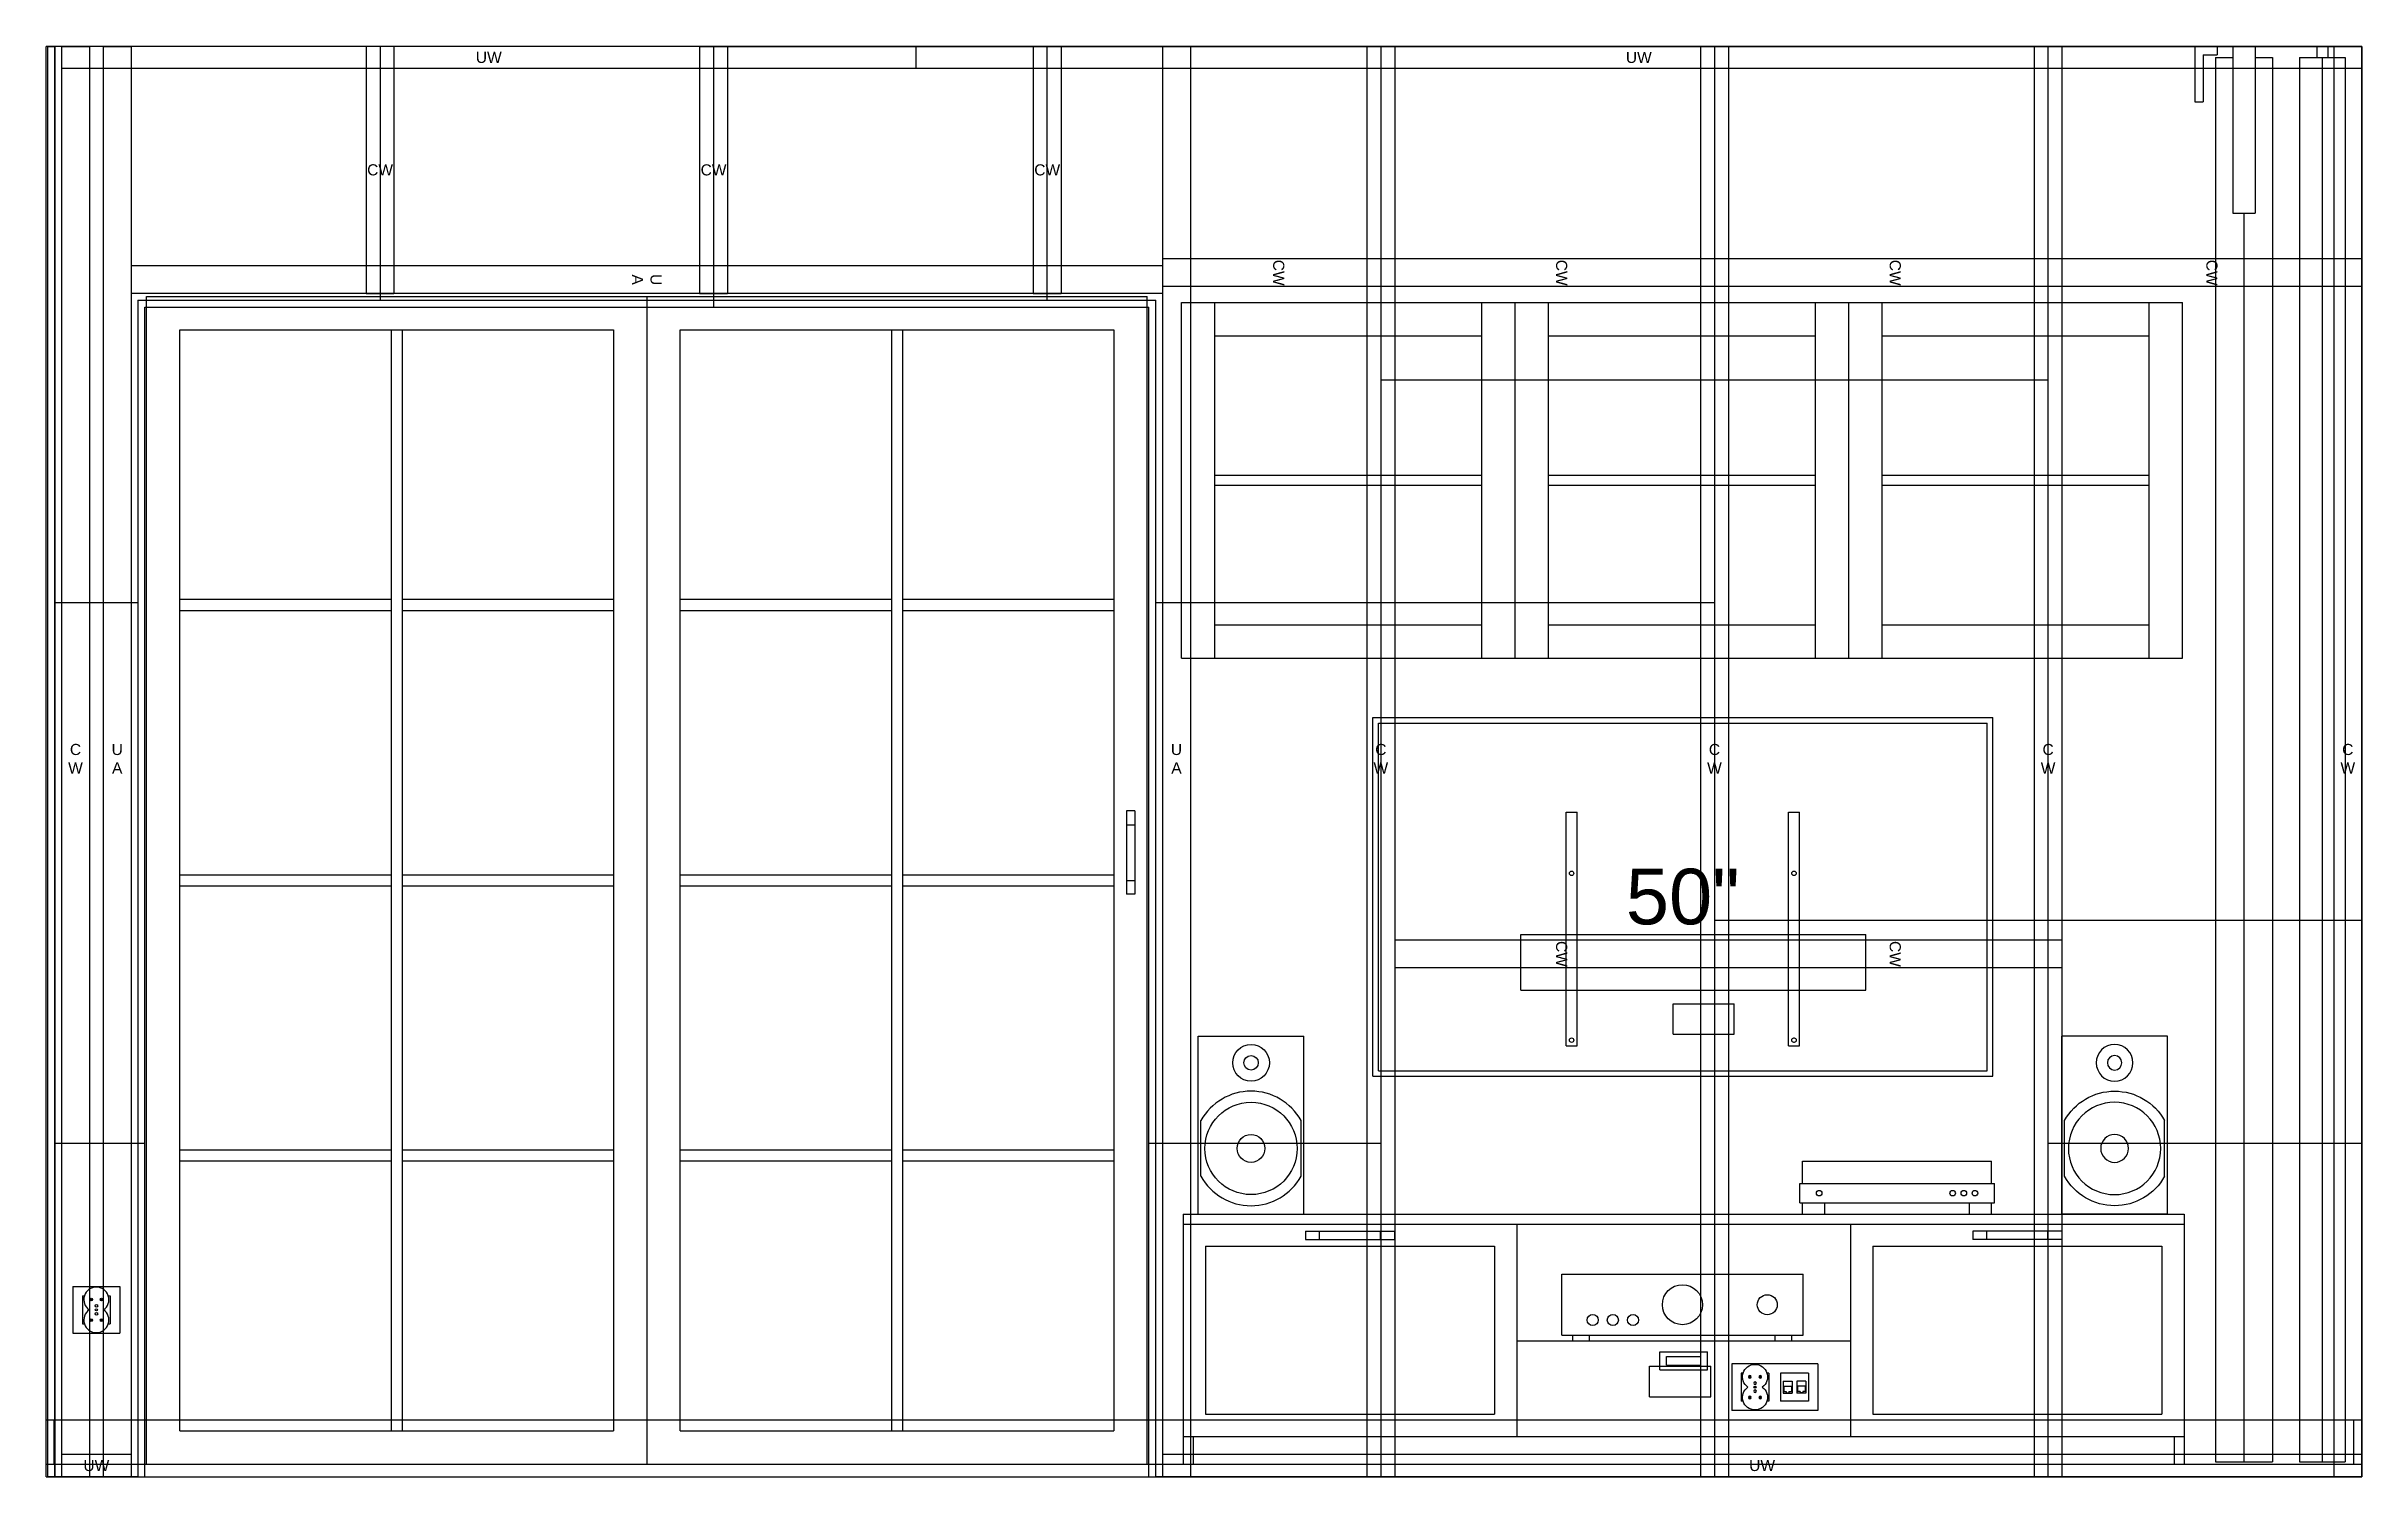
# Model space of a CAD drawing. Header units: millimetres. Extents: x 863 to 5283, y 810 to 2397.
# Drawn here: x 4008 to 4424.4, y 809.9 to 1067.1 of the extents above; entities that cross this region are included whole.
import ezdxf

# ---------------------------------------------------------------- set-up
doc = ezdxf.new("R2010")
doc.units = ezdxf.units.MM
for name, color, linetype in [('Drzwi', 34, 'Continuous'), ('Elektryka - obudowy', 253, 'Continuous'), ('GK - OSB', 40, 'Continuous'), ('GK - płyta', 104, 'Continuous'), ('GK - rama', 170, 'Continuous'), ('Listwy', 9, 'Continuous'), ('Meble', 42, 'Continuous'), ('Panele', 44, 'Continuous'), ('Urządzenia', 183, 'Continuous'), ('Zasłony', 9, 'Continuous'), ('Ściany', 7, 'Continuous')]:
    doc.layers.add(name, color=color, linetype=linetype)

# ---------------------------------------------------------------- blocks, each defined once
blk = doc.blocks.new('Z$W@#20959')
for p, q in [((0, 0), (0, 32)), ((0, 32), (19, 32)), ((19, 0), (19, 32)), ((0.5, 6.79), (0.5, 16.81)), ((18.5, 6.79), (18.5, 16.81)), ((0, 0), (19, 0))]:
    blk.add_line(p, q)
for centre, radius in [((9.5, 27.2), 3.3), ((9.5, 27.2), 1.3), ((9.5, 11.8), 8.3), ((9.5, 11.8), 2.5)]:
    blk.add_circle(centre, radius)
for start, end in [(29.0983, 150.9017), (209.0983, 330.9017)]:
    blk.add_arc((9.5, 11.8), 10.3, start, end)
blk = doc.blocks.new('Z$W@#7816')
for p, q in [((0, 1), (0, 12)), ((0, 12), (43.4, 12)), ((43.4, 1), (43.4, 12)), ((0, 1), (43.4, 1)), ((2, 0), (2, 1)), ((2, 0), (5, 0)), ((5, 0), (5, 1)), ((38.4, 0), (38.4, 1)), ((38.4, 0), (41.4, 0)), ((41.4, 0), (41.4, 1))]:
    blk.add_line(p, q)
for centre, radius in [((21.7, 6.5), 3.6), ((5.57, 3.75), 1), ((9.19, 3.75), 1), ((12.82, 3.75), 1), ((36.96, 6.5), 1.8)]:
    blk.add_circle(centre, radius)
blk = doc.blocks.new('Z$W@#479')
for p, q in [((0.5, 9.5), (34.5, 9.5)), ((0.5, 5.5), (0.5, 9.5)), ((34.5, 5.5), (34.5, 9.5)), ((0, 2), (0, 5.5)), ((0, 5.5), (35, 5.5)), ((35, 2), (35, 5.5)), ((0, 2), (35, 2)), ((0.5, 0), (0.5, 2)), ((0.5, 0), (4.5, 0)), ((4.5, 0), (4.5, 2)), ((30.5, 0), (30.5, 2)), ((30.5, 0), (34.5, 0)), ((34.5, 0), (34.5, 2))]:
    blk.add_line(p, q)
for centre in [(3.5, 3.75), (27.5, 3.75), (29.5, 3.75), (31.5, 3.75)]:
    blk.add_circle(centre, 0.5)
blk = doc.blocks.new('Z$W@#31386')
for p, q in [((0, 0), (0, 64.5)), ((0, 64.5), (111.5, 64.5)), ((1, 1), (1, 63.5)), ((1, 63.5), (110.5, 63.5)), ((110.5, 1), (110.5, 63.5)), ((111.5, 0), (111.5, 64.5)), ((0, 0), (111.5, 0)), ((1, 1), (110.5, 1))]:
    blk.add_line(p, q)
for centre in [(35.75, 36.5), (75.75, 36.5), (35.75, 6.5), (75.75, 6.5)]:
    blk.add_circle(centre, 0.4)
at = {"insert": (55.75, 32.25), "char_height": 10, "width": 109.5, "attachment_point": 5}
blk.add_mtext('{\\fArial|b0|i0|c238|p0;50"}', dxfattribs=at)
blk = doc.blocks.new('Z$W@#29358')
for p, q in [((0, 0), (0, 42)), ((0, 42), (2, 42)), ((2, 0), (2, 42)), ((0, 0), (2, 0))]:
    blk.add_line(p, q)
for centre in [(1, 31), (1, 1)]:
    blk.add_circle(centre, 0.4)
blk = doc.blocks.new('Z$W@#27671')
for p, q in [((0, 10), (0, 20)), ((0, 20), (62, 20)), ((62, 10), (62, 20)), ((0, 10), (62, 10))]:
    blk.add_line(p, q)
for p in [(8.11, 0), (48.11, 0)]:
    blk.add_blockref('Z$W@#29358', p)
blk = doc.blocks.new('Z$W@#4806')
for p, q in [((0, 0), (0, 64)), ((0, 64), (60, 64)), ((6, 0), (6, 64)), ((54, 0), (54, 64)), ((60, 0), (60, 64)), ((6, 58), (54, 58)), ((6, 32.9), (54, 32.9)), ((6, 31.1), (54, 31.1)), ((6, 6), (54, 6)), ((0, 0), (60, 0))]:
    blk.add_line(p, q)
blk = doc.blocks.new('Z$W@#24918')
h = blk.add_hatch(color=256)
h.paths.add_polyline_path([(1.54, 5.95, -1), (1.06, 5.95, -1)])
h.paths.add_polyline_path([(3.44, 5.95, -1), (2.96, 5.95, -1)])
h = blk.add_hatch(color=256)
h.paths.add_polyline_path([(1.54, 2.25, 1), (1.06, 2.25, 1)])
h.paths.add_polyline_path([(3.44, 2.25, 1), (2.96, 2.25, 1)])
for centre in [(1.3, 5.95), (2.25, 4.83), (3.2, 5.95), (1.3, 2.25), (2.25, 3.37), (3.2, 2.25)]:
    blk.add_circle(centre, 0.24)
for centre, start, end in [((2.25, 5.95), 304.6921, 235.3079), ((2.25, 2.25), 124.6921, 55.3079)]:
    blk.add_arc(centre, 2.25, start, end)
blk = doc.blocks.new('Z$W@#3488')
for p, q in [((0, 8.4), (8.4, 8.4)), ((0, 8.4), (0, 0)), ((8.4, 8.4), (8.4, 0)), ((1.7, 6.7), (1.7, 1.7)), ((1.7, 6.7), (2.05, 6.7)), ((6.35, 6.7), (6.7, 6.7)), ((6.7, 6.7), (6.7, 1.7)), ((0, 0), (8.4, 0)), ((1.7, 1.7), (2.05, 1.7)), ((6.35, 1.7), (6.7, 1.7))]:
    blk.add_line(p, q)
blk.add_circle((4.2, 4.2), 0.2)
blk.add_blockref('Z$W@#24918', (1.95, 0.1))
blk = doc.blocks.new('Z$W@#28526')
for p, q in [((15.5, 8.4), (0, 8.4)), ((0, 8.4), (0, 0)), ((15.5, 8.4), (15.5, 0)), ((1.7, 6.7), (1.7, 1.7)), ((2.05, 6.7), (1.7, 6.7)), ((4.4, 4.18), (4, 4.22)), ((4.22, 4.4), (4.18, 4)), ((6.7, 6.7), (6.35, 6.7)), ((6.7, 6.7), (6.7, 1.7)), ((8.8, 6.7), (8.8, 1.7)), ((13.8, 6.7), (8.8, 6.7)), ((9.26, 5.3), (9.26, 3.1)), ((9.26, 5.3), (10.86, 5.3)), ((9.36, 4.38), (9.36, 3.4)), ((9.36, 4.38), (10.76, 4.38)), ((10.76, 4.38), (10.76, 3.4)), ((10.86, 5.3), (10.86, 3.1)), ((13.34, 5.3), (11.74, 5.3)), ((11.74, 5.3), (11.74, 3.1)), ((11.84, 4.38), (11.84, 3.4)), ((13.24, 4.38), (11.84, 4.38)), ((13.24, 4.38), (13.24, 3.4)), ((13.34, 5.3), (13.34, 3.1)), ((13.8, 6.7), (13.8, 1.7)), ((15.5, 0), (0, 0)), ((2.05, 1.7), (1.7, 1.7)), ((6.7, 1.7), (6.35, 1.7)), ((13.8, 1.7), (8.8, 1.7)), ((9.26, 3.1), (10.86, 3.1)), ((9.36, 3.4), (9.82, 3.4)), ((9.82, 3.4), (9.82, 3.2)), ((9.82, 3.2), (10.3, 3.2)), ((10.3, 3.4), (10.3, 3.2)), ((10.3, 3.4), (10.76, 3.4)), ((13.34, 3.1), (11.74, 3.1)), ((12.3, 3.4), (11.84, 3.4)), ((12.3, 3.4), (12.3, 3.2)), ((12.78, 3.2), (12.3, 3.2)), ((13.24, 3.4), (12.78, 3.4)), ((12.78, 3.4), (12.78, 3.2))]:
    blk.add_line(p, q)
blk.add_circle((4.2, 4.2), 0.2)
at = {"xscale": -1}
blk.add_blockref('Z$W@#24918', (6.45, 0.1), dxfattribs=at)
blk = doc.blocks.new('Z$W@#1289')
for p, q in [((0, 0), (0, 5.5)), ((0, 5.5), (11, 5.5)), ((11, 0), (11, 5.5)), ((0, 0), (11, 0))]:
    blk.add_line(p, q)
blk = doc.blocks.new('Z$W@#7234')
for p, q in [((0, 260), (4, 260)), ((0, 260), (0, 0)), ((4, 260), (4, 0)), ((0, 0), (4, 0))]:
    blk.add_line(p, q)
at = {"insert": (2, 130), "char_height": 2, "width": 260, "attachment_point": 5, "rotation": 90}
blk.add_mtext('{\\fArial|b0|i0|c238|p0;UW}', dxfattribs=at)
blk = doc.blocks.new('Z$W@#17258')
for p, q in [((260.92, 248.49), (265.92, 248.49)), ((260.92, 248.49), (260.92, -8.71)), ((265.92, 248.49), (265.92, -8.71)), ((260.92, -8.71), (265.92, -8.71))]:
    blk.add_line(p, q)
at = {"insert": (263.42, 120.39), "char_height": 2, "width": 5, "attachment_point": 5}
blk.add_mtext('{\\fArial|b0|i0|c238|p0;C\\PW}', dxfattribs=at)
blk = doc.blocks.new('Z$W@#24116')
for p, q in [((466.71, 242.75), (471.71, 242.75)), ((466.71, 242.75), (466.71, -14.45)), ((471.71, 242.75), (471.71, -14.45)), ((466.71, -14.45), (471.71, -14.45))]:
    blk.add_line(p, q)
at = {"insert": (469.21, 114.65), "char_height": 2, "width": 5, "attachment_point": 5}
blk.add_mtext('{\\fArial|b0|i0|c238|p0;U\\PA}', dxfattribs=at)
blk = doc.blocks.new('Z$W@#806')
for p, q in [((0, 60), (5, 60)), ((0, 60), (0, 0)), ((5, 60), (5, 0)), ((0, 0), (5, 0))]:
    blk.add_line(p, q)
at = {"insert": (2.5, 30), "char_height": 2, "width": 5, "attachment_point": 5}
blk.add_mtext('{\\fArial|b0|i0|c238|p0;CW}', dxfattribs=at)
blk = doc.blocks.new('Z$W@#3077')
for p, q in [((0, 53.9), (5, 53.9)), ((0, 53.9), (0, 0)), ((5, 53.9), (5, 0)), ((0, 0), (5, 0))]:
    blk.add_line(p, q)
at = {"insert": (2.5, 26.95), "char_height": 2, "width": 5, "attachment_point": 5}
blk.add_mtext('{\\fArial|b0|i0|c238|p0;CW}', dxfattribs=at)
blk = doc.blocks.new('Z$W@#18236')
for p, q in [((243.26, 180.45), (247.26, 180.45)), ((243.26, 180.45), (243.26, -35.2)), ((247.26, 180.45), (247.26, -35.2)), ((243.26, -35.2), (247.26, -35.2))]:
    blk.add_line(p, q)
at = {"insert": (245.26, 72.62), "char_height": 2, "width": 215.65, "attachment_point": 5, "rotation": 90}
blk.add_mtext('{\\fArial|b0|i0|c238|p0;UW}', dxfattribs=at)
blk = doc.blocks.new('Z$W@#23562')
for p, q in [((0, 41.75), (5, 41.75)), ((0, 41.75), (0, 0)), ((5, 41.75), (5, 0)), ((0, 0), (5, 0))]:
    blk.add_line(p, q)
at = {"insert": (2.5, 20.875), "char_height": 2, "width": 5, "attachment_point": 5}
blk.add_mtext('{\\fArial|b0|i0|c238|p0;CW}', dxfattribs=at)
blk = doc.blocks.new('Z$W@#16964')
for p, q in [((0, 185.5), (5, 185.5)), ((0, 185.5), (0, 0)), ((5, 185.5), (5, 0)), ((0, 0), (5, 0))]:
    blk.add_line(p, q)
at = {"insert": (2.5, 92.75), "char_height": 2, "width": 5, "attachment_point": 5}
blk.add_mtext('{\\fArial|b0|i0|c238|p0;U\\PA}', dxfattribs=at)
blk = doc.blocks.new('Z$W@#15022')
for p, q in [((0, 12.75), (4, 12.75)), ((0, 12.75), (0, 0.25)), ((4, 12.75), (4, 0.25)), ((0, 0.25), (4, 0.25))]:
    blk.add_line(p, q)
at = {"insert": (2, 6.5), "char_height": 2, "width": 12.5, "attachment_point": 5, "rotation": 90}
blk.add_mtext('{\\fArial|b0|i0|c238|p0;UW}', dxfattribs=at)
blk = doc.blocks.new('Z$W@#9755')
for p, q in [((208.04, 199.61), (212.04, 199.61)), ((208.04, 199.61), (208.04, 45.96)), ((212.04, 199.61), (212.04, 45.96)), ((208.04, 45.96), (212.04, 45.96))]:
    blk.add_line(p, q)
at = {"insert": (210.04, 122.78), "char_height": 2, "width": 153.65, "attachment_point": 5, "rotation": 90}
blk.add_mtext('{\\fArial|b0|i0|c238|p0;UW}', dxfattribs=at)
blk = doc.blocks.new('Z$W@#16366')
for p, q in [((0, 15), (0, 0)), ((1.5, 15), (0, 15)), ((0, 12.5), (1.5, 12.5)), ((1.5, 15), (1.5, 0)), ((0, 2.5), (1.5, 2.5)), ((1.5, 0), (0, 0))]:
    blk.add_line(p, q)
blk = doc.blocks.new('Z$W@#24229')
for p, q in [((0, 44.45), (5, 44.45)), ((0, 44.45), (0, 0)), ((5, 44.45), (5, 0)), ((0, 0), (5, 0))]:
    blk.add_line(p, q)
at = {"insert": (2.5, 22.225), "char_height": 2, "width": 5, "attachment_point": 5}
blk.add_mtext('{\\fArial|b0|i0|c238|p0;CW}', dxfattribs=at)
blk = doc.blocks.new('Z$W@#27578')
for p, q in [((0, 0), (0, 3.2)), ((0, 3.2), (8.6, 3.2)), ((0, 0), (8.6, 0)), ((1.2, 2.4), (7.4, 2.4)), ((1.2, 0.8), (1.2, 2.4)), ((1.2, 0.8), (7.4, 0.8)), ((7.4, 0.8), (7.4, 2.4)), ((8.6, 0), (8.6, 3.2))]:
    blk.add_line(p, q)
blk = doc.blocks.new('Z$W@#18045')
for p, q in [((0, 1.5), (16, 1.5)), ((0, 1.5), (0, 0)), ((0, 0), (16, 0)), ((2.5, 0), (2.5, 1.5)), ((13.5, 0), (13.5, 1.5)), ((16, 1.5), (16, 0))]:
    blk.add_line(p, q)
blk = doc.blocks.new('Z$W@#20815')
for p, q in [((0, 45), (0, 0)), ((0, 45), (180, 45)), ((0, 43.2), (180, 43.2)), ((60, 43.2), (60, 5)), ((120, 43.2), (120, 5)), ((180, 45), (180, 0)), ((4, 39.2), (56, 39.2)), ((4, 39.2), (4, 9)), ((56, 39.2), (56, 9)), ((124, 39.2), (176, 39.2)), ((124, 39.2), (124, 9)), ((176, 39.2), (176, 9)), ((60, 22.2), (120, 22.2)), ((4, 9), (56, 9)), ((124, 9), (176, 9)), ((0, 5), (180, 5)), ((1.8, 5), (1.8, 0)), ((178.2, 5), (178.2, 0)), ((0, 0), (180, 0))]:
    blk.add_line(p, q)
for name, p in [('Z$W@#18045', (22, 40.45)), ('Z$W@#27578', (85.7, 17))]:
    blk.add_blockref(name, p)
at = {"xscale": -0.9999999999999996}
blk.add_blockref('Z$W@#18045', (158, 40.45), dxfattribs=at)
blk = doc.blocks.new('Z$W@#30133')
for p, q in [((3.1, 254.5), (7.1, 254.5)), ((3.1, 254.5), (3.1, 224.5)), ((7.1, 254.5), (7.1, 224.5)), ((18.19, 254.5), (18.19, 252.5)), ((18.19, 254.5), (20.19, 254.5)), ((20.19, 254.5), (20.19, 252.5)), ((25.27, 254.5), (26.27, 254.5)), ((26.27, 253.5), (26.27, 254.5)), ((0, 252.5), (3.1, 252.5)), ((0, 252.5), (0, 0)), ((7.1, 252.5), (10.2, 252.5)), ((10.2, 252.5), (10.2, 0)), ((15.11, 252.5), (23.27, 252.5)), ((15.11, 252.5), (15.11, 0)), ((19.19, 0), (19.19, 252.5)), ((23.27, 252.5), (23.27, 0)), ((3.1, 224.5), (7.1, 224.5)), ((5.1, 224.5), (5.1, 0)), ((0, 0), (10.2, 0)), ((15.11, 0), (23.27, 0))]:
    blk.add_line(p, q)
blk = doc.blocks.new('Z$W@#16025')
for p, q in [((0, 10), (0, 0)), ((0, 10), (4, 10)), ((1.5, 8.5), (1.5, 0)), ((1.5, 8.5), (4, 8.5)), ((4, 10), (4, 8.5)), ((29, 10), (30, 10)), ((30, 9), (30, 10)), ((0, 0), (1.5, 0))]:
    blk.add_line(p, q)

msp = doc.modelspace()

# ---------------------------------------------------------------- linework, layer by layer
at = {"layer": 'Drzwi'}
for p, q in [((4026.041, 812.142), (4026.041, 1022.142)), ((4026.041, 1022.142), (4206.041, 1022.142)), ((4116.041, 1022.142), (4116.041, 812.142)), ((4206.041, 812.142), (4206.041, 1022.142)), ((4032.041, 1016.142), (4110.041, 1016.142)), ((4032.041, 818.142), (4032.041, 1016.142)), ((4070.041, 1016.142), (4070.041, 818.142)), ((4072.041, 1016.142), (4072.041, 818.142)), ((4110.041, 1016.142), (4110.041, 818.142)), ((4122.041, 1016.142), (4200.041, 1016.142)), ((4122.041, 818.142), (4122.041, 1016.142)), ((4160.041, 1016.142), (4160.041, 818.142)), ((4162.041, 1016.142), (4162.041, 818.142)), ((4200.041, 1016.142), (4200.041, 818.142)), ((4070.041, 967.642), (4032.041, 967.642)), ((4110.041, 967.642), (4072.041, 967.642)), ((4160.041, 967.642), (4122.041, 967.642)), ((4200.041, 967.642), (4162.041, 967.642)), ((4070.041, 965.642), (4032.041, 965.642)), ((4110.041, 965.642), (4072.041, 965.642)), ((4160.041, 965.642), (4122.041, 965.642)), ((4200.041, 965.642), (4162.041, 965.642)), ((4032.041, 918.142), (4070.041, 918.142)), ((4032.041, 916.142), (4070.041, 916.142)), ((4072.041, 918.142), (4110.041, 918.142)), ((4072.041, 916.142), (4110.041, 916.142)), ((4122.041, 918.142), (4160.041, 918.142)), ((4122.041, 916.142), (4160.041, 916.142)), ((4162.041, 918.142), (4200.041, 918.142)), ((4162.041, 916.142), (4200.041, 916.142)), ((4070.041, 868.642), (4032.041, 868.642)), ((4070.041, 866.642), (4032.041, 866.642)), ((4110.041, 868.642), (4072.041, 868.642)), ((4110.041, 866.642), (4072.041, 866.642)), ((4160.041, 868.642), (4122.041, 868.642)), ((4160.041, 866.642), (4122.041, 866.642)), ((4200.041, 868.642), (4162.041, 868.642)), ((4200.041, 866.642), (4162.041, 866.642)), ((4032.041, 818.142), (4110.041, 818.142)), ((4122.041, 818.142), (4200.041, 818.142)), ((4026.041, 812.142), (4206.041, 812.142))]:
    msp.add_line(p, q, dxfattribs=at)
at = {"layer": 'GK - OSB'}
for p, q in [((4009.591, 1067.117), (4068.068, 1067.125)), ((4009.591, 809.917), (4009.591, 1067.117)), ((4068.068, 1067.125), (4068.068, 1021.475)), ((4188.041, 1067.117), (4068.068, 1067.117)), ((4188.041, 1021.467), (4188.041, 1067.117)), ((4188.041, 1067.117), (4308.041, 1067.117)), ((4308.041, 1067.117), (4308.041, 809.917)), ((4308.041, 1067.117), (4424.441, 1067.117)), ((4424.441, 1067.117), (4424.441, 809.917)), ((4024.491, 1021.478), (4024.491, 809.917)), ((4024.491, 1021.478), (4207.591, 1021.478)), ((4207.591, 809.917), (4207.591, 1021.478)), ((4009.605, 967.117), (4024.491, 967.119)), ((4207.591, 967.117), (4308.041, 967.117)), ((4424.441, 909.917), (4308.041, 909.917)), ((4024.491, 809.917), (4009.591, 809.917)), ((4308.041, 809.917), (4207.591, 809.917)), ((4424.441, 809.917), (4308.041, 809.917))]:
    msp.add_line(p, q, dxfattribs=at)
at = {"layer": 'GK - płyta'}
for p, q in [((4008.341, 809.917), (4008.341, 1067.117)), ((4008.341, 1067.117), (4009.591, 1067.117)), ((4009.591, 1067.117), (4009.591, 809.917)), ((4128.041, 1067.117), (4009.591, 1067.117)), ((4128.055, 1067.117), (4128.051, 1020.228)), ((4128.055, 1067.117), (4248.041, 1067.117)), ((4248.041, 1067.117), (4248.041, 809.917)), ((4368.041, 1067.117), (4248.041, 1067.117)), ((4368.041, 809.917), (4368.041, 1067.117)), ((4424.441, 1067.117), (4368.041, 1067.117)), ((4424.441, 809.917), (4424.441, 1067.117)), ((4025.741, 809.917), (4025.741, 1020.228)), ((4025.741, 1020.228), (4206.341, 1020.228)), ((4206.341, 809.917), (4206.341, 1020.228)), ((4368.041, 1007.117), (4248.041, 1007.117)), ((4009.591, 869.917), (4025.741, 869.917)), ((4206.341, 869.917), (4248.041, 869.917)), ((4368.041, 869.917), (4424.441, 869.917)), ((4009.591, 809.917), (4008.341, 809.917)), ((4009.591, 809.917), (4024.491, 809.917)), ((4024.491, 809.917), (4025.741, 809.917)), ((4206.341, 809.917), (4207.591, 809.917)), ((4207.591, 809.917), (4248.041, 809.917)), ((4248.041, 809.917), (4368.041, 809.917)), ((4368.041, 809.917), (4424.441, 809.917))]:
    msp.add_line(p, q, dxfattribs=at)
at = {"layer": 'Listwy'}
for p, q in [((4008.041, 820.142), (4424.441, 820.142)), ((4009.441, 812.142), (4009.441, 820.142)), ((4423.041, 812.142), (4423.041, 820.142))]:
    msp.add_line(p, q, dxfattribs=at)
at = {"layer": 'Panele'}
msp.add_line((4008.041, 812.142), (4424.441, 812.142), dxfattribs=at)
at = {"layer": 'Ściany'}
for p, q in [((4424.441, 1067.117), (4008.041, 1067.117)), ((4008.041, 809.917), (4008.041, 1067.117)), ((4424.441, 809.917), (4424.441, 1067.117)), ((4026.041, 812.142), (4026.041, 1022.142)), ((4026.041, 1022.142), (4206.041, 1022.142)), ((4206.041, 812.142), (4206.041, 1022.142)), ((4008.041, 809.917), (4424.441, 809.917))]:
    msp.add_line(p, q, dxfattribs=at)

# ---------------------------------------------------------------- block references
at = {"layer": 'Drzwi'}
msp.add_blockref('Z$W@#16366', (4202.291, 914.642), dxfattribs=at)
at = {"layer": 'Elektryka - obudowy'}
for name, p in [('Z$W@#1289', (4300.6, 889.467)), ('Z$W@#3488', (4012.841, 835.717)), ('Z$W@#1289', (4296.377, 824.267)), ('Z$W@#28526', (4311.141, 821.817))]:
    msp.add_blockref(name, p, dxfattribs=at)
at = {"layer": 'GK - rama'}
for name, p in [('Z$W@#17258', (3749.873, 818.627)), ('Z$W@#24116', (3551.582, 824.367)), ('Z$W@#24229', (4065.568, 1022.675)), ('Z$W@#24229', (4125.541, 1022.667)), ('Z$W@#24229', (4185.541, 1022.667)), ('Z$W@#24116', (3742.082, 824.367)), ('Z$W@#17258', (3984.623, 818.627)), ('Z$W@#17258', (4044.623, 818.627)), ('Z$W@#17258', (4104.623, 818.627)), ('Z$W@#17258', (4158.523, 818.627))]:
    msp.add_blockref(name, p, dxfattribs=at)
at = {"layer": 'GK - rama', "rotation": -90.00000000000001}
for name, p in [('Z$W@#9755', (3964.836, 1275.161)), ('Z$W@#7234', (4164.441, 1067.117)), ('Z$W@#23562', (4208.791, 1028.917)), ('Z$W@#806', (4250.541, 1028.917)), ('Z$W@#806', (4310.541, 1028.917)), ('Z$W@#3077', (4370.541, 1028.917)), ('Z$W@#16964', (4023.291, 1027.667)), ('Z$W@#806', (4250.541, 906.417)), ('Z$W@#806', (4310.541, 906.417)), ('Z$W@#15022', (4010.541, 813.917)), ('Z$W@#18236', (4243.995, 1057.178))]:
    msp.add_blockref(name, p, dxfattribs=at)
at = {"layer": 'Meble'}
for name, p in [('Z$W@#4806', (4212.2, 957.087)), ('Z$W@#4806', (4272.2, 957.087)), ('Z$W@#4806', (4332.2, 957.087)), ('Z$W@#20815', (4212.5, 812.142))]:
    msp.add_blockref(name, p, dxfattribs=at)
at = {"layer": 'Urządzenia'}
for name, p in [('Z$W@#31386', (4246.6, 881.917)), ('Z$W@#27671', (4273.237, 887.417)), ('Z$W@#20959', (4215.2, 857.142)), ('Z$W@#479', (4323.382, 857.142)), ('Z$W@#7816', (4280.583, 834.342))]:
    msp.add_blockref(name, p, dxfattribs=at)
at = {"layer": 'Urządzenia', "xscale": -1}
msp.add_blockref('Z$W@#20959', (4389.5, 857.142), dxfattribs=at)
at = {"layer": 'Zasłony'}
msp.add_blockref('Z$W@#30133', (4398.175, 812.617), dxfattribs=at)
at = {"layer": 'Ściany'}
msp.add_blockref('Z$W@#16025', (4394.441, 1057.117), dxfattribs=at)

doc.saveas('drawing.dxf')
